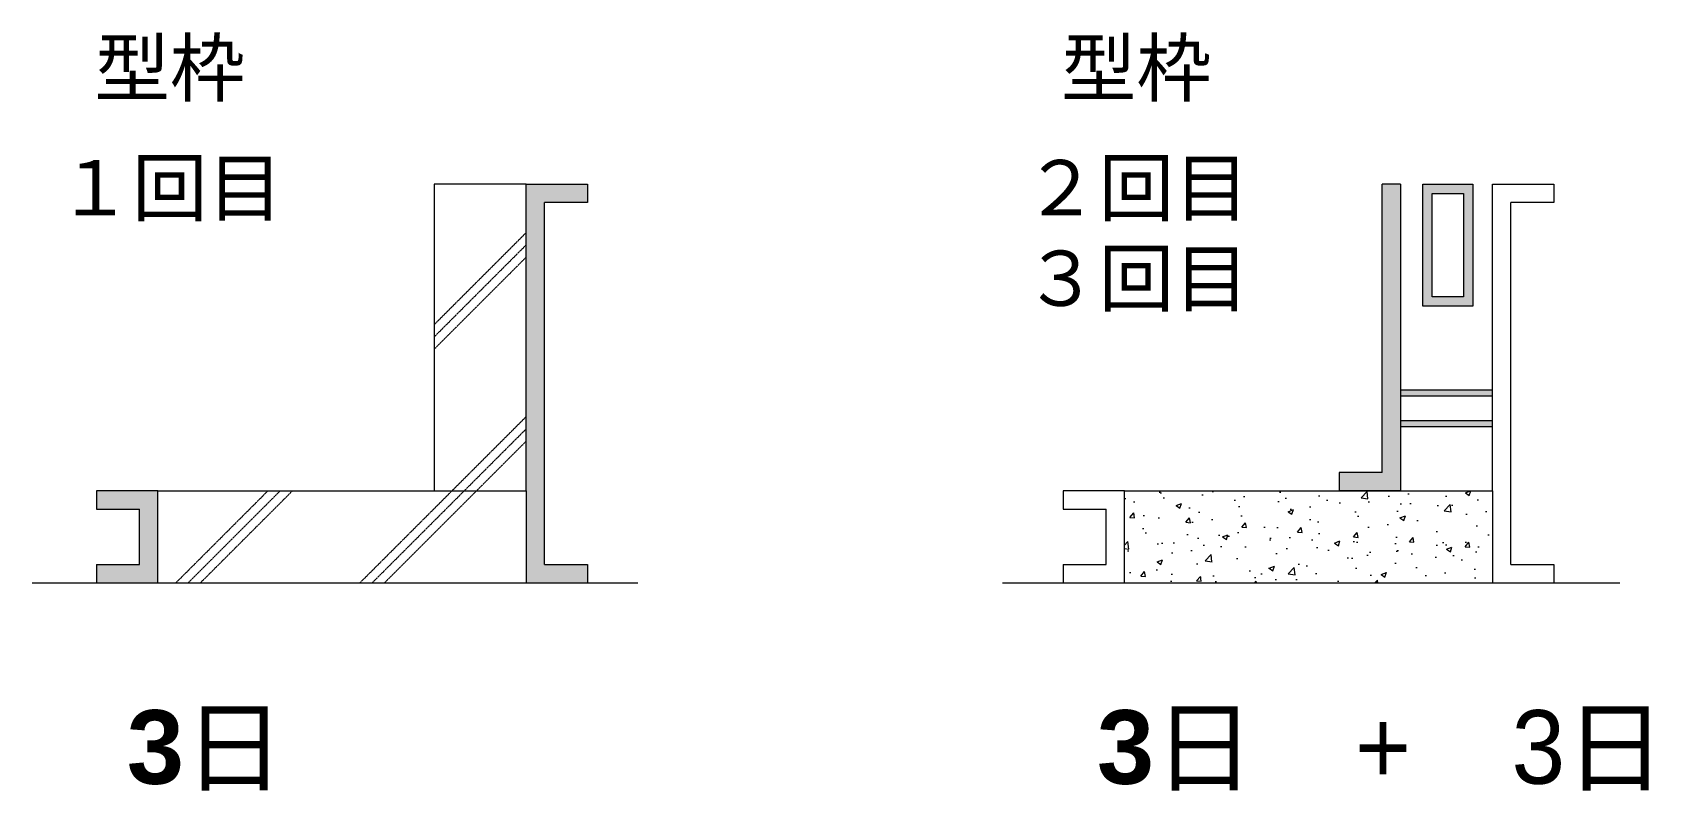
# Model space of a CAD drawing. Header units: millimetres. Extents: x -58267 to 200953, y -49295 to 43144.
# Drawn here: x -13123 to -7854, y -19517 to -17044 of the extents above; entities that cross this region are included whole.
import ezdxf
from ezdxf.enums import TextEntityAlignment as Align

# ---------------------------------------------------------------- set-up
doc = ezdxf.new("R2010")
doc.units = ezdxf.units.MM
doc.header["$LTSCALE"] = 0.25
doc.linetypes.add('ACAD_ISO02W100', pattern=[15, 12, -3])
doc.layers.add('1-main', color=7, linetype='Continuous', lineweight=9)
doc.styles.add('Annotative', font='arial.ttf')

msp = doc.modelspace()

# ---------------------------------------------------------------- texts
at = {"layer": '1-main', "style": 'Annotative'}
for s, p in [('型枠', (-12674.916, -17250.668)), ('型枠', (-9524.196, -17250.668)), ('１回目', (-12674.916, -17640.877)), ('２回目', (-9524.196, -17640.877)), ('３回目', (-9524.196, -17936.46))]:
    msp.add_text(s, height=180, dxfattribs=at).set_placement(p, align=Align.CENTER)
at = {"layer": '1-main', "char_height": 240, "attachment_point": 1, "style": 'Annotative'}
for s, insert, width in [('{\\fArial|b1|i0|c0|p34;3\\fMS PGothic|b1|i0|c128|p50;日}', (-12815.409, -19254.778), 1348.88522), ('{\\fArial|b1|i0|c0|p34;3\\fMS PGothic|b1|i0|c128|p50;日\\fMS PGothic|b0|i0|c128|p50;\u3000+\u30003日}', (-9652.911, -19254.778), 1819.42673)]:
    msp.add_mtext(s, dxfattribs=dict(at, insert=insert, width=width))

# ---------------------------------------------------------------- hatches: boundary and pattern name
at = {"layer": '1-main'}
h = msp.add_hatch(color=256, dxfattribs=at)
h.dxf.hatch_style = 1
h.paths.add_polyline_path([(-12713.782, -18539.873), (-12913.782, -18539.873), (-12913.782, -18599.873), (-12773.782, -18599.873), (-12773.782, -18779.873), (-12913.782, -18779.873), (-12913.782, -18839.873), (-12713.782, -18839.873)])
h.paths.add_polyline_path([(-11313.782, -17539.873), (-11513.782, -17539.873), (-11513.782, -18539.873), (-11513.782, -18839.873), (-11313.782, -18839.873), (-11313.782, -18779.873), (-11453.782, -18779.873), (-11453.782, -17599.873), (-11313.782, -17599.873)])
h = msp.add_hatch(color=256, dxfattribs=at)
h.dxf.hatch_style = 1
h.paths.add_polyline_path([(-8663.062, -17539.873), (-8723.062, -17539.873), (-8723.062, -18479.873), (-8863.062, -18479.873), (-8863.062, -18539.873), (-8663.062, -18539.873)])
h.paths.add_polyline_path([(-8427.535, -17539.873), (-8589.963, -17539.873), (-8589.963, -17937.197), (-8427.535, -17937.197)])
h.paths.add_polyline_path([(-8457.535, -17907.197), (-8559.963, -17907.197), (-8559.963, -17569.873), (-8457.535, -17569.873)], flags=16)
h.paths.add_polyline_path([(-8363.062, -18209.817), (-8663.062, -18209.817), (-8663.062, -18229.817), (-8363.062, -18229.817)])
h.paths.add_polyline_path([(-8363.062, -18309.817), (-8663.062, -18309.817), (-8663.062, -18329.817), (-8363.062, -18329.817)])
h = msp.add_hatch(dxfattribs=at)
h.set_pattern_fill('AR-CONC', color=256)
h.set_pattern_definition([(50, (3150.72, 0), (182.1847, -15.9391), [19.05, -209.55]), (355, (3150.72, 0), (-35.2434, 191.0568), [15.24, -167.6406]), (100.45144, (3165.9, -1.33), (146.9412, 175.1178), [16.19, -178.0902]), (46.1842, (3150.72, 50.8), (271.079, -42.0423), [28.575, -314.325]), (96.6356, (3173.3, 47.3), (237.404, 247.426), [24.285, -267.1356]), (351.1842, (3150.72, 50.8), (237.404, 247.426), [22.86, -251.4597]), (21, (3176.12, 38.1), (151.6144, -102.2652), [19.05, -209.55]), (326, (3176.12, 38.1), (61.802, 184.188), [15.24, -167.64]), (71.45144, (3188.75, 29.58), (213.4164, 81.9228), [16.19, -178.09]), (37.5, (3150.72, 0), (3.0886, 84.55504), [0, -165.608, 0, -170.18, 0, -168.275]), (7.5, (3150.72, 0), (66.81966, 100.18057), [0, -97.028, 0, -161.798, 0, -64.135]), (327.5, (3094.08, 0), (135.5906, -5.72874), [0, -63.5, 0, -198.12, 0, -262.89]), (317.5, (3068.68, 0), (148.1292, 25.4265), [0, -82.55, 0, -131.572, 0, -186.69])])
h.paths.add_polyline_path([(-8363.062, -18839.873), (-8363.062, -18539.873), (-9563.062, -18539.873), (-9563.062, -18839.873)])

# ---------------------------------------------------------------- linework, layer by layer
at = {"layer": '1-main', "linetype": 'ACAD_ISO02W100'}
for p, q in [((-11513.782, -17539.873), (-11813.782, -17539.873)), ((-11813.782, -17539.873), (-11813.782, -18539.873)), ((-11813.782, -17998.052), (-11513.782, -17698.052)), ((-11813.782, -18038.052), (-11513.782, -17738.052)), ((-11813.782, -18078.052), (-11513.782, -17778.052)), ((-12055.603, -18839.873), (-11513.782, -18298.052)), ((-12015.603, -18839.873), (-11513.782, -18338.052)), ((-11975.603, -18839.873), (-11513.782, -18378.052)), ((-12713.782, -18539.873), (-11513.782, -18539.873)), ((-12655.603, -18839.873), (-12355.603, -18539.873)), ((-12615.603, -18839.873), (-12315.603, -18539.873)), ((-12575.603, -18839.873), (-12275.603, -18539.873))]:
    msp.add_line(p, q, dxfattribs=at)
at = {"layer": '1-main'}
for p, q in [((-11513.782, -18539.873), (-11513.782, -17539.873)), ((-11513.782, -17539.873), (-11313.782, -17539.873)), ((-11313.782, -17539.873), (-11313.782, -17599.873)), ((-8723.062, -18479.873), (-8723.062, -17539.873)), ((-8663.062, -17539.873), (-8723.062, -17539.873)), ((-8663.062, -17539.873), (-8663.062, -18539.873)), ((-8363.062, -18539.873), (-8363.062, -17539.873)), ((-8363.062, -17539.873), (-8163.062, -17539.873)), ((-8163.062, -17539.873), (-8163.062, -17599.873)), ((-11453.782, -18779.873), (-11453.782, -17599.873)), ((-11313.782, -17599.873), (-11453.782, -17599.873)), ((-8303.062, -18779.873), (-8303.062, -17599.873)), ((-8163.062, -17599.873), (-8303.062, -17599.873)), ((-8663.062, -18209.817), (-8363.062, -18209.817)), ((-8663.062, -18229.817), (-8363.062, -18229.817)), ((-8663.062, -18309.817), (-8363.062, -18309.817)), ((-8663.062, -18329.817), (-8363.062, -18329.817)), ((-8723.062, -18479.873), (-8863.062, -18479.873)), ((-8863.062, -18479.873), (-8863.062, -18539.873)), ((-12713.782, -18539.873), (-12913.782, -18539.873)), ((-12913.782, -18539.873), (-12913.782, -18599.873)), ((-12713.782, -18839.873), (-12713.782, -18539.873)), ((-11513.782, -18539.873), (-11513.782, -18839.873)), ((-9563.062, -18539.873), (-9763.062, -18539.873)), ((-9763.062, -18539.873), (-9763.062, -18599.873)), ((-9563.062, -18839.873), (-9563.062, -18539.873)), ((-9563.062, -18539.873), (-8363.062, -18539.873)), ((-8663.062, -18539.873), (-8863.062, -18539.873)), ((-8363.062, -18539.873), (-8363.062, -18839.873)), ((-12913.782, -18599.873), (-12773.782, -18599.873)), ((-12773.782, -18779.873), (-12773.782, -18599.873)), ((-9763.062, -18599.873), (-9623.062, -18599.873)), ((-9623.062, -18779.873), (-9623.062, -18599.873)), ((-12913.782, -18779.873), (-12913.782, -18839.873)), ((-12913.782, -18779.873), (-12773.782, -18779.873)), ((-11453.782, -18779.873), (-11313.782, -18779.873)), ((-11313.782, -18779.873), (-11313.782, -18839.873)), ((-9763.062, -18779.873), (-9623.062, -18779.873)), ((-9763.062, -18779.873), (-9763.062, -18839.873)), ((-8303.062, -18779.873), (-8163.062, -18779.873)), ((-8163.062, -18779.873), (-8163.062, -18839.873)), ((-13123.381, -18839.873), (-11149.894, -18839.873)), ((-12913.782, -18839.873), (-12713.782, -18839.873)), ((-11513.782, -18839.873), (-11313.782, -18839.873)), ((-9960.883, -18839.873), (-7948.214, -18839.873)), ((-9763.062, -18839.873), (-9563.062, -18839.873)), ((-8363.062, -18839.873), (-8163.062, -18839.873))]:
    msp.add_line(p, q, dxfattribs=at)
for points in [[(-8589.963, -17539.873), (-8427.535, -17539.873), (-8427.535, -17937.197), (-8589.963, -17937.197)], [(-8559.963, -17569.873), (-8457.535, -17569.873), (-8457.535, -17907.197), (-8559.963, -17907.197)]]:
    msp.add_lwpolyline(points, close=True, dxfattribs=at)

msp.set_redraw_order([(e.dxf.handle, doc.entitydb.next_handle()) for e in msp.query("TEXT MTEXT ATTDEF DIMENSION ARC_DIMENSION")])  # texts and dimensions are drawn at this point

doc.saveas('drawing.dxf')
